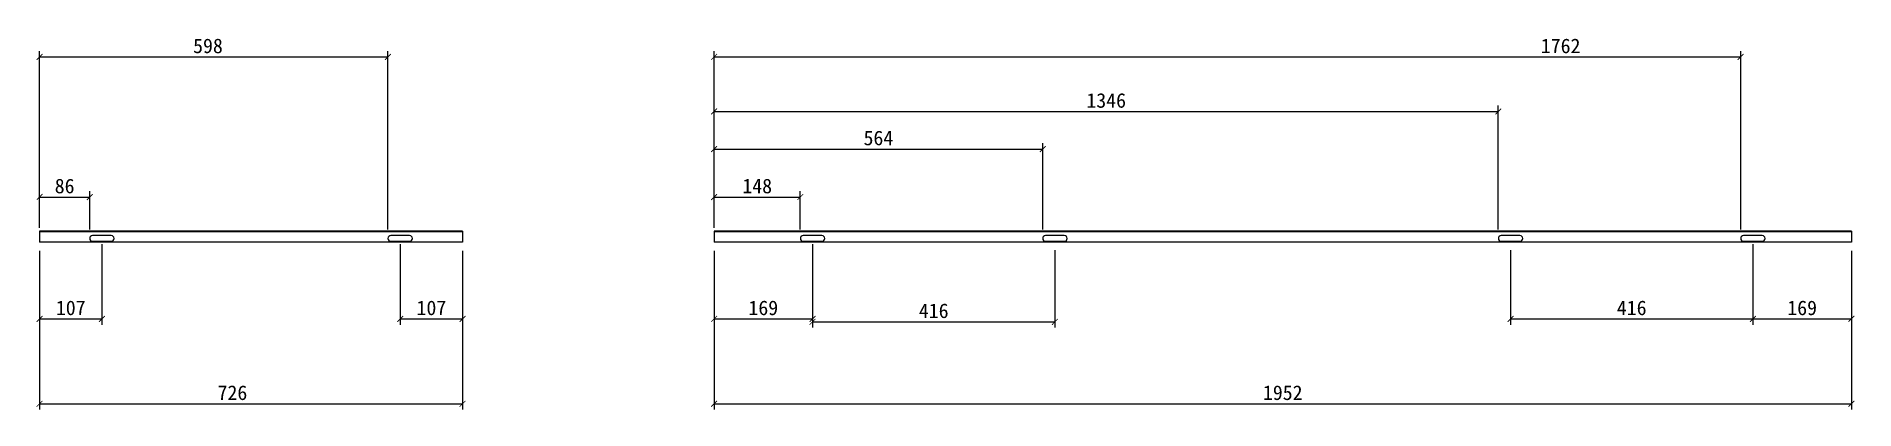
# Model space of a CAD drawing. Header units: millimetres. Extents: x -44117 to 256353, y -2095463 to 65325.
# Drawn here: x 126062 to 129183, y -994961 to -994321 of the extents above; entities that cross this region are included whole.
import ezdxf

# ---------------------------------------------------------------- set-up
doc = ezdxf.new("R2010")
doc.units = ezdxf.units.MM
doc.header["$LTSCALE"] = 10
doc.dimstyles.new('ISO-25', dxfattribs={"dimtxt": 2.5, "dimasz": 2.5, "dimexe": 1, "dimexo": 1, "dimtad": 1, "dimtxsty": 'Standard', "dimblk": 'ARCHTICK', "dimcen": 2.5, "dimadec": 0, "dimazin": 0, "dimtfac": 1, "dimtmove": 0, "dimatfit": 3, "dimfxl": 0, "dimarcsym": 0})

msp = doc.modelspace()

# ---------------------------------------------------------------- blocks, each defined once
blk = doc.blocks.new('_ArchTick')
at = {"color": 0, "linetype": 'ByBlock', "const_width": 0.15}
blk.add_lwpolyline([(-0.5, -0.5), (0.5, 0.5)], dxfattribs=at)
blk = doc.blocks.new('*D6788')
at = {"color": 0, "lineweight": -2}
for p, q in [((126067.8, -994689.1), (126067.8, -994961.3)), ((126793.8, -994689.1), (126793.8, -994961.3)), ((126067.8, -994951.3), (126793.8, -994951.3))]:
    blk.add_line(p, q, dxfattribs=at)
at = {"layer": 'Defpoints', "color": 0}
for p in [(126067.8, -994674.1), (126793.8, -994674.1), (126793.8, -994951.3)]:
    blk.add_point(p, dxfattribs=at)
at = {"color": 0, "lineweight": -2, "xscale": 10, "yscale": 10, "zscale": 10, "rotation": 180}
blk.add_blockref('_ArchTick', (126067.8, -994951.3), dxfattribs=at)
at = {"color": 0, "lineweight": -2, "xscale": 10, "yscale": 10, "zscale": 10}
blk.add_blockref('_ArchTick', (126793.8, -994951.3), dxfattribs=at)
at = {"color": 0, "insert": (126398.8, -994932.5), "char_height": 25, "attachment_point": 5}
blk.add_mtext('726', dxfattribs=at)
blk = doc.blocks.new('*D6789')
at = {"color": 0, "lineweight": -2}
for p, q in [((126067.8, -994689.1), (126067.8, -994815.7)), ((126174.8, -994677.7), (126174.8, -994815.7)), ((126067.8, -994805.7), (126174.8, -994805.7))]:
    blk.add_line(p, q, dxfattribs=at)
at = {"layer": 'Defpoints', "color": 0}
for p in [(126067.8, -994674.1), (126174.8, -994662.7), (126174.8, -994805.7)]:
    blk.add_point(p, dxfattribs=at)
at = {"color": 0, "lineweight": -2, "xscale": 10, "yscale": 10, "zscale": 10, "rotation": 180}
blk.add_blockref('_ArchTick', (126067.8, -994805.7), dxfattribs=at)
at = {"color": 0, "lineweight": -2, "xscale": 10, "yscale": 10, "zscale": 10}
blk.add_blockref('_ArchTick', (126174.8, -994805.7), dxfattribs=at)
at = {"color": 0, "insert": (126121.3, -994787), "char_height": 25, "attachment_point": 5}
blk.add_mtext('107', dxfattribs=at)
blk = doc.blocks.new('*D6790')
at = {"color": 0, "lineweight": -2}
for p, q in [((126686.8, -994677.7), (126686.8, -994815.7)), ((126793.8, -994689.1), (126793.8, -994815.7)), ((126686.8, -994805.7), (126793.8, -994805.7))]:
    blk.add_line(p, q, dxfattribs=at)
at = {"layer": 'Defpoints', "color": 0}
for p in [(126686.8, -994662.7), (126793.8, -994674.1), (126793.8, -994805.7)]:
    blk.add_point(p, dxfattribs=at)
at = {"color": 0, "lineweight": -2, "xscale": 10, "yscale": 10, "zscale": 10, "rotation": 180}
blk.add_blockref('_ArchTick', (126686.8, -994805.7), dxfattribs=at)
at = {"color": 0, "lineweight": -2, "xscale": 10, "yscale": 10, "zscale": 10}
blk.add_blockref('_ArchTick', (126793.8, -994805.7), dxfattribs=at)
at = {"color": 0, "insert": (126740.3, -994787), "char_height": 25, "attachment_point": 5}
blk.add_mtext('107', dxfattribs=at)
blk = doc.blocks.new('*D6791')
at = {"color": 0, "lineweight": -2}
for p, q in [((126067.8, -994641.5), (126067.8, -994586.8)), ((126067.8, -994596.8), (126153.8, -994596.8)), ((126153.8, -994652.7), (126153.8, -994586.8))]:
    blk.add_line(p, q, dxfattribs=at)
at = {"layer": 'Defpoints', "color": 0}
for p in [(126153.8, -994596.8), (126067.8, -994656.5), (126153.8, -994667.7)]:
    blk.add_point(p, dxfattribs=at)
at = {"color": 0, "lineweight": -2, "xscale": 10, "yscale": 10, "zscale": 10, "rotation": 180}
blk.add_blockref('_ArchTick', (126067.8, -994596.8), dxfattribs=at)
at = {"color": 0, "lineweight": -2, "xscale": 10, "yscale": 10, "zscale": 10}
blk.add_blockref('_ArchTick', (126153.8, -994596.8), dxfattribs=at)
at = {"color": 0, "insert": (126110.8, -994578.1), "char_height": 25, "attachment_point": 5}
blk.add_mtext('86', dxfattribs=at)
blk = doc.blocks.new('*D6792')
at = {"color": 0, "lineweight": -2}
for p, q in [((126067.8, -994649.6), (126067.8, -994346.5)), ((126665.8, -994652.7), (126665.8, -994346.5)), ((126067.8, -994356.5), (126665.8, -994356.5))]:
    blk.add_line(p, q, dxfattribs=at)
at = {"layer": 'Defpoints', "color": 0}
for p in [(126665.8, -994356.5), (126067.8, -994664.6), (126665.8, -994667.7)]:
    blk.add_point(p, dxfattribs=at)
at = {"color": 0, "lineweight": -2, "xscale": 10, "yscale": 10, "zscale": 10, "rotation": 180}
blk.add_blockref('_ArchTick', (126067.8, -994356.5), dxfattribs=at)
at = {"color": 0, "lineweight": -2, "xscale": 10, "yscale": 10, "zscale": 10}
blk.add_blockref('_ArchTick', (126665.8, -994356.5), dxfattribs=at)
at = {"color": 0, "insert": (126356.8, -994337.8), "char_height": 25, "attachment_point": 5}
blk.add_mtext('598', dxfattribs=at)
blk = doc.blocks.new('*D6793')
at = {"color": 0, "lineweight": -2}
for p, q in [((127225.5, -994689.1), (127225.5, -994961.3)), ((129177.5, -994689.1), (129177.5, -994961.3)), ((127225.5, -994951.3), (129177.5, -994951.3))]:
    blk.add_line(p, q, dxfattribs=at)
at = {"layer": 'Defpoints', "color": 0}
for p in [(127225.5, -994674.1), (129177.5, -994674.1), (129177.5, -994951.3)]:
    blk.add_point(p, dxfattribs=at)
at = {"color": 0, "lineweight": -2, "xscale": 10, "yscale": 10, "zscale": 10, "rotation": 180}
blk.add_blockref('_ArchTick', (127225.5, -994951.3), dxfattribs=at)
at = {"color": 0, "lineweight": -2, "xscale": 10, "yscale": 10, "zscale": 10}
blk.add_blockref('_ArchTick', (129177.5, -994951.3), dxfattribs=at)
at = {"color": 0, "insert": (128201.5, -994932.5), "char_height": 25, "attachment_point": 5}
blk.add_mtext('1952', dxfattribs=at)
blk = doc.blocks.new('*D6794')
at = {"color": 0, "lineweight": -2}
for p, q in [((127225.5, -994689.1), (127225.5, -994815.7)), ((127394.5, -994677.7), (127394.5, -994815.7)), ((127225.5, -994805.7), (127394.5, -994805.7))]:
    blk.add_line(p, q, dxfattribs=at)
at = {"layer": 'Defpoints', "color": 0}
for p in [(127225.5, -994674.1), (127394.5, -994662.7), (127394.5, -994805.7)]:
    blk.add_point(p, dxfattribs=at)
at = {"color": 0, "lineweight": -2, "xscale": 10, "yscale": 10, "zscale": 10, "rotation": 180}
blk.add_blockref('_ArchTick', (127225.5, -994805.7), dxfattribs=at)
at = {"color": 0, "lineweight": -2, "xscale": 10, "yscale": 10, "zscale": 10}
blk.add_blockref('_ArchTick', (127394.5, -994805.7), dxfattribs=at)
at = {"color": 0, "insert": (127310, -994787), "char_height": 25, "attachment_point": 5}
blk.add_mtext('169', dxfattribs=at)
blk = doc.blocks.new('*D6795')
at = {"color": 0, "lineweight": -2}
for p, q in [((129008.5, -994677.7), (129008.5, -994815.7)), ((129177.5, -994689.1), (129177.5, -994815.7)), ((129008.5, -994805.7), (129177.5, -994805.7))]:
    blk.add_line(p, q, dxfattribs=at)
at = {"layer": 'Defpoints', "color": 0}
for p in [(129008.5, -994662.7), (129177.5, -994674.1), (129177.5, -994805.7)]:
    blk.add_point(p, dxfattribs=at)
at = {"color": 0, "lineweight": -2, "xscale": 10, "yscale": 10, "zscale": 10, "rotation": 180}
blk.add_blockref('_ArchTick', (129008.5, -994805.7), dxfattribs=at)
at = {"color": 0, "lineweight": -2, "xscale": 10, "yscale": 10, "zscale": 10}
blk.add_blockref('_ArchTick', (129177.5, -994805.7), dxfattribs=at)
at = {"color": 0, "insert": (129093, -994787), "char_height": 25, "attachment_point": 5}
blk.add_mtext('169', dxfattribs=at)
blk = doc.blocks.new('*D6796')
at = {"color": 0, "lineweight": -2}
for p, q in [((127225.5, -994641.5), (127225.5, -994586.8)), ((127225.5, -994596.8), (127373.5, -994596.8)), ((127373.5, -994652.7), (127373.5, -994586.8))]:
    blk.add_line(p, q, dxfattribs=at)
at = {"layer": 'Defpoints', "color": 0}
for p in [(127373.5, -994596.8), (127225.5, -994656.5), (127373.5, -994667.7)]:
    blk.add_point(p, dxfattribs=at)
at = {"color": 0, "lineweight": -2, "xscale": 10, "yscale": 10, "zscale": 10, "rotation": 180}
blk.add_blockref('_ArchTick', (127225.5, -994596.8), dxfattribs=at)
at = {"color": 0, "lineweight": -2, "xscale": 10, "yscale": 10, "zscale": 10}
blk.add_blockref('_ArchTick', (127373.5, -994596.8), dxfattribs=at)
at = {"color": 0, "insert": (127299.5, -994578.1), "char_height": 25, "attachment_point": 5}
blk.add_mtext('148', dxfattribs=at)
blk = doc.blocks.new('*D6797')
at = {"color": 0, "lineweight": -2}
for p, q in [((127225.5, -994649.6), (127225.5, -994346.5)), ((128987.5, -994652.7), (128987.5, -994346.5)), ((127225.5, -994356.5), (128987.5, -994356.5))]:
    blk.add_line(p, q, dxfattribs=at)
at = {"layer": 'Defpoints', "color": 0}
for p in [(128987.5, -994356.5), (127225.5, -994664.6), (128987.5, -994667.7)]:
    blk.add_point(p, dxfattribs=at)
at = {"color": 0, "lineweight": -2, "xscale": 10, "yscale": 10, "zscale": 10, "rotation": 180}
blk.add_blockref('_ArchTick', (127225.5, -994356.5), dxfattribs=at)
at = {"color": 0, "lineweight": -2, "xscale": 10, "yscale": 10, "zscale": 10}
blk.add_blockref('_ArchTick', (128987.5, -994356.5), dxfattribs=at)
at = {"color": 0, "insert": (128678.5, -994337.8), "char_height": 25, "attachment_point": 5}
blk.add_mtext('1762', dxfattribs=at)
blk = doc.blocks.new('*D6798')
at = {"color": 0, "lineweight": -2}
for p, q in [((127225.5, -994649.6), (127225.5, -994504.5)), ((127789.5, -994652.7), (127789.5, -994504.5)), ((127225.5, -994514.5), (127789.5, -994514.5))]:
    blk.add_line(p, q, dxfattribs=at)
at = {"layer": 'Defpoints', "color": 0}
for p in [(127789.5, -994514.5), (127225.5, -994664.6), (127789.5, -994667.7)]:
    blk.add_point(p, dxfattribs=at)
at = {"color": 0, "lineweight": -2, "xscale": 10, "yscale": 10, "zscale": 10, "rotation": 180}
blk.add_blockref('_ArchTick', (127225.5, -994514.5), dxfattribs=at)
at = {"color": 0, "lineweight": -2, "xscale": 10, "yscale": 10, "zscale": 10}
blk.add_blockref('_ArchTick', (127789.5, -994514.5), dxfattribs=at)
at = {"color": 0, "insert": (127507.5, -994495.7), "char_height": 25, "attachment_point": 5}
blk.add_mtext('564', dxfattribs=at)
blk = doc.blocks.new('*D6799')
at = {"color": 0, "lineweight": -2}
for p, q in [((127225.5, -994649.6), (127225.5, -994440.1)), ((128571.5, -994652.7), (128571.5, -994440.1)), ((127225.5, -994450.1), (128571.5, -994450.1))]:
    blk.add_line(p, q, dxfattribs=at)
at = {"layer": 'Defpoints', "color": 0}
for p in [(128571.5, -994450.1), (127225.5, -994664.6), (128571.5, -994667.7)]:
    blk.add_point(p, dxfattribs=at)
at = {"color": 0, "lineweight": -2, "xscale": 10, "yscale": 10, "zscale": 10, "rotation": 180}
blk.add_blockref('_ArchTick', (127225.5, -994450.1), dxfattribs=at)
at = {"color": 0, "lineweight": -2, "xscale": 10, "yscale": 10, "zscale": 10}
blk.add_blockref('_ArchTick', (128571.5, -994450.1), dxfattribs=at)
at = {"color": 0, "insert": (127898.5, -994431.4), "char_height": 25, "attachment_point": 5}
blk.add_mtext('1346', dxfattribs=at)
blk = doc.blocks.new('*D6800')
at = {"color": 0, "lineweight": -2}
for p, q in [((127394.5, -994687.7), (127394.5, -994820.7)), ((127810.5, -994687.7), (127810.5, -994820.7)), ((127394.5, -994810.7), (127810.5, -994810.7))]:
    blk.add_line(p, q, dxfattribs=at)
at = {"layer": 'Defpoints', "color": 0}
for p in [(127394.5, -994672.7), (127810.5, -994672.7), (127810.5, -994810.7)]:
    blk.add_point(p, dxfattribs=at)
at = {"color": 0, "lineweight": -2, "xscale": 10, "yscale": 10, "zscale": 10, "rotation": 180}
blk.add_blockref('_ArchTick', (127394.5, -994810.7), dxfattribs=at)
at = {"color": 0, "lineweight": -2, "xscale": 10, "yscale": 10, "zscale": 10}
blk.add_blockref('_ArchTick', (127810.5, -994810.7), dxfattribs=at)
at = {"color": 0, "insert": (127602.5, -994792), "char_height": 25, "attachment_point": 5}
blk.add_mtext('416', dxfattribs=at)
blk = doc.blocks.new('*D6801')
at = {"color": 0, "lineweight": -2}
for p, q in [((128592.5, -994687.7), (128592.5, -994815.7)), ((129008.5, -994687.7), (129008.5, -994815.7)), ((128592.5, -994805.7), (129008.5, -994805.7))]:
    blk.add_line(p, q, dxfattribs=at)
at = {"layer": 'Defpoints', "color": 0}
for p in [(128592.5, -994672.7), (129008.5, -994672.7), (129008.5, -994805.7)]:
    blk.add_point(p, dxfattribs=at)
at = {"color": 0, "lineweight": -2, "xscale": 10, "yscale": 10, "zscale": 10, "rotation": 180}
blk.add_blockref('_ArchTick', (128592.5, -994805.7), dxfattribs=at)
at = {"color": 0, "lineweight": -2, "xscale": 10, "yscale": 10, "zscale": 10}
blk.add_blockref('_ArchTick', (129008.5, -994805.7), dxfattribs=at)
at = {"color": 0, "insert": (128800.5, -994787), "char_height": 25, "attachment_point": 5}
blk.add_mtext('416', dxfattribs=at)

# ---------------------------------------------------------------- dimensions: what is measured, and where the dimension line sits
for base, p1, p2, override, picture, middle in [((126665.80598, -994356.53498), (126067.80578, -994664.64748), (126665.80598, -994667.74748), {"dimscale": 10, "dimasz": 1, "dimexo": 1.5}, '*D6792', (126356.80588, -994356.53498)), ((128987.54443, -994356.53498), (127225.54423, -994664.64748), (128987.54443, -994667.74748), {"dimscale": 10, "dimasz": 1, "dimexo": 1.5}, '*D6797', (128678.54433, -994356.53498)), ((126793.81057, -994951.27049), (126067.80578, -994674.14748), (126793.81057, -994674.14748), {"dimscale": 10, "dimasz": 1, "dimexo": 1.5, "dimtxsty": 'Standard'}, '*D6788', (126398.80818, -994951.27049)), ((129177.54903, -994951.27049), (127225.54423, -994674.14748), (129177.54903, -994674.14748), {"dimscale": 10, "dimasz": 1, "dimexo": 1.5, "dimtxsty": 'Standard'}, '*D6793', (128201.54663, -994951.27049))]:
    dim = msp.add_linear_dim(base=base, p1=p1, p2=p2, dimstyle='ISO-25', override=override)
    dim.commit()
    dim.dimension.update_dxf_attribs({"geometry": picture, "text_midpoint": middle, "dimtype": 160})
for base, p1, p2, picture, middle in [((128571.54445, -994450.12973), (127225.54423, -994664.64748), (128571.54445, -994667.73601), '*D6799', (127898.54434, -994431.37973)), ((127789.54443, -994514.47196), (127225.54423, -994664.64748), (127789.54443, -994667.74748), '*D6798', (127507.54433, -994495.72196)), ((126153.80598, -994596.81477), (126067.80578, -994656.54748), (126153.80598, -994667.74748), '*D6791', (126110.80588, -994578.06477)), ((127373.54443, -994596.81477), (127225.54423, -994656.54748), (127373.54443, -994667.74748), '*D6796', (127299.54433, -994578.06477)), ((126174.80598, -994805.73707), (126067.80578, -994674.14748), (126174.80598, -994662.74748), '*D6789', (126121.30588, -994786.98707)), ((126793.81057, -994805.73707), (126686.80598, -994662.74748), (126793.81057, -994674.14748), '*D6790', (126740.30828, -994786.98707)), ((127394.54443, -994805.73707), (127225.54423, -994674.14748), (127394.54443, -994662.74748), '*D6794', (127310.04433, -994786.98707)), ((127810.54443, -994810.73707), (127394.54443, -994672.74748), (127810.54443, -994672.74748), '*D6800', (127602.54443, -994791.98707)), ((129008.54443, -994805.73707), (128592.54443, -994672.74748), (129008.54443, -994672.74748), '*D6801', (128800.54443, -994786.98707)), ((129177.54903, -994805.73707), (129008.54443, -994662.74748), (129177.54903, -994674.14748), '*D6795', (129093.04673, -994786.98707))]:
    dim = msp.add_linear_dim(base=base, p1=p1, p2=p2, dimstyle='ISO-25', override={"dimscale": 10, "dimasz": 1, "dimexo": 1.5})
    dim.commit()
    dim.dimension.update_dxf_attribs({"geometry": picture, "text_midpoint": middle})

# ---------------------------------------------------------------- linework, layer by layer
at = {"linetype": 'Continuous'}
for p, q in [((126793.81057, -994655.14748), (126067.80578, -994655.14748)), ((126793.81057, -994656.54748), (126067.80578, -994656.54748)), ((129177.54903, -994655.14748), (127225.54423, -994655.14748)), ((129177.54903, -994656.54748), (127225.54423, -994656.54748)), ((126793.81057, -994674.14748), (126067.80578, -994674.14748)), ((129177.54903, -994674.14748), (127225.54423, -994674.14748))]:
    msp.add_line(p, q, dxfattribs=at)
for p, q in [((126067.80578, -994655.14748), (126067.80578, -994674.14748)), ((126793.81057, -994655.14748), (126793.81057, -994674.14748)), ((127225.54423, -994655.14748), (127225.54423, -994674.14748)), ((129177.54903, -994655.14748), (129177.54903, -994674.14748))]:
    msp.add_line(p, q)
at = {"color": 2, "linetype": 'Continuous'}
for points in [[(126153.80598, -994667.74748), (126153.80598, -994667.74748, 0.4142135624), (126158.80598, -994672.74748), (126190.80598, -994672.74748, 0.4142135624), (126195.80598, -994667.74748), (126195.80598, -994667.74748, 0.4142135624), (126190.80598, -994662.74748), (126158.80598, -994662.74748, 0.4142135624)], [(126665.80598, -994667.74748), (126665.80598, -994667.74748, 0.4142135624), (126670.80598, -994672.74748), (126702.80598, -994672.74748, 0.4142135624), (126707.80598, -994667.74748), (126707.80598, -994667.74748, 0.4142135624), (126702.80598, -994662.74748), (126670.80598, -994662.74748, 0.4142135624)], [(127373.54443, -994667.74748), (127373.54443, -994667.74748, 0.4142135624), (127378.54443, -994672.74748), (127410.54443, -994672.74748, 0.4142135624), (127415.54443, -994667.74748), (127415.54443, -994667.74748, 0.4142135624), (127410.54443, -994662.74748), (127378.54443, -994662.74748, 0.4142135624)], [(127789.54443, -994667.74748), (127789.54443, -994667.74748, 0.4142135624), (127794.54443, -994672.74748), (127826.54443, -994672.74748, 0.4142135624), (127831.54443, -994667.74748), (127831.54443, -994667.74748, 0.4142135624), (127826.54443, -994662.74748), (127794.54443, -994662.74748, 0.4142135624)], [(128571.54443, -994667.74748), (128571.54443, -994667.74748, 0.4142135624), (128576.54443, -994672.74748), (128608.54443, -994672.74748, 0.4142135624), (128613.54443, -994667.74748), (128613.54443, -994667.74748, 0.4142135624), (128608.54443, -994662.74748), (128576.54443, -994662.74748, 0.4142135624)], [(128987.54443, -994667.74748), (128987.54443, -994667.74748, 0.4142135624), (128992.54443, -994672.74748), (129024.54443, -994672.74748, 0.4142135624), (129029.54443, -994667.74748), (129029.54443, -994667.74748, 0.4142135624), (129024.54443, -994662.74748), (128992.54443, -994662.74748, 0.4142135624)]]:
    msp.add_lwpolyline(points, format="xyb", close=True, dxfattribs=at)

msp.set_redraw_order([(e.dxf.handle, doc.entitydb.next_handle()) for e in msp.query("TEXT MTEXT ATTDEF DIMENSION ARC_DIMENSION")])  # texts and dimensions are drawn at this point

doc.saveas('drawing.dxf')
